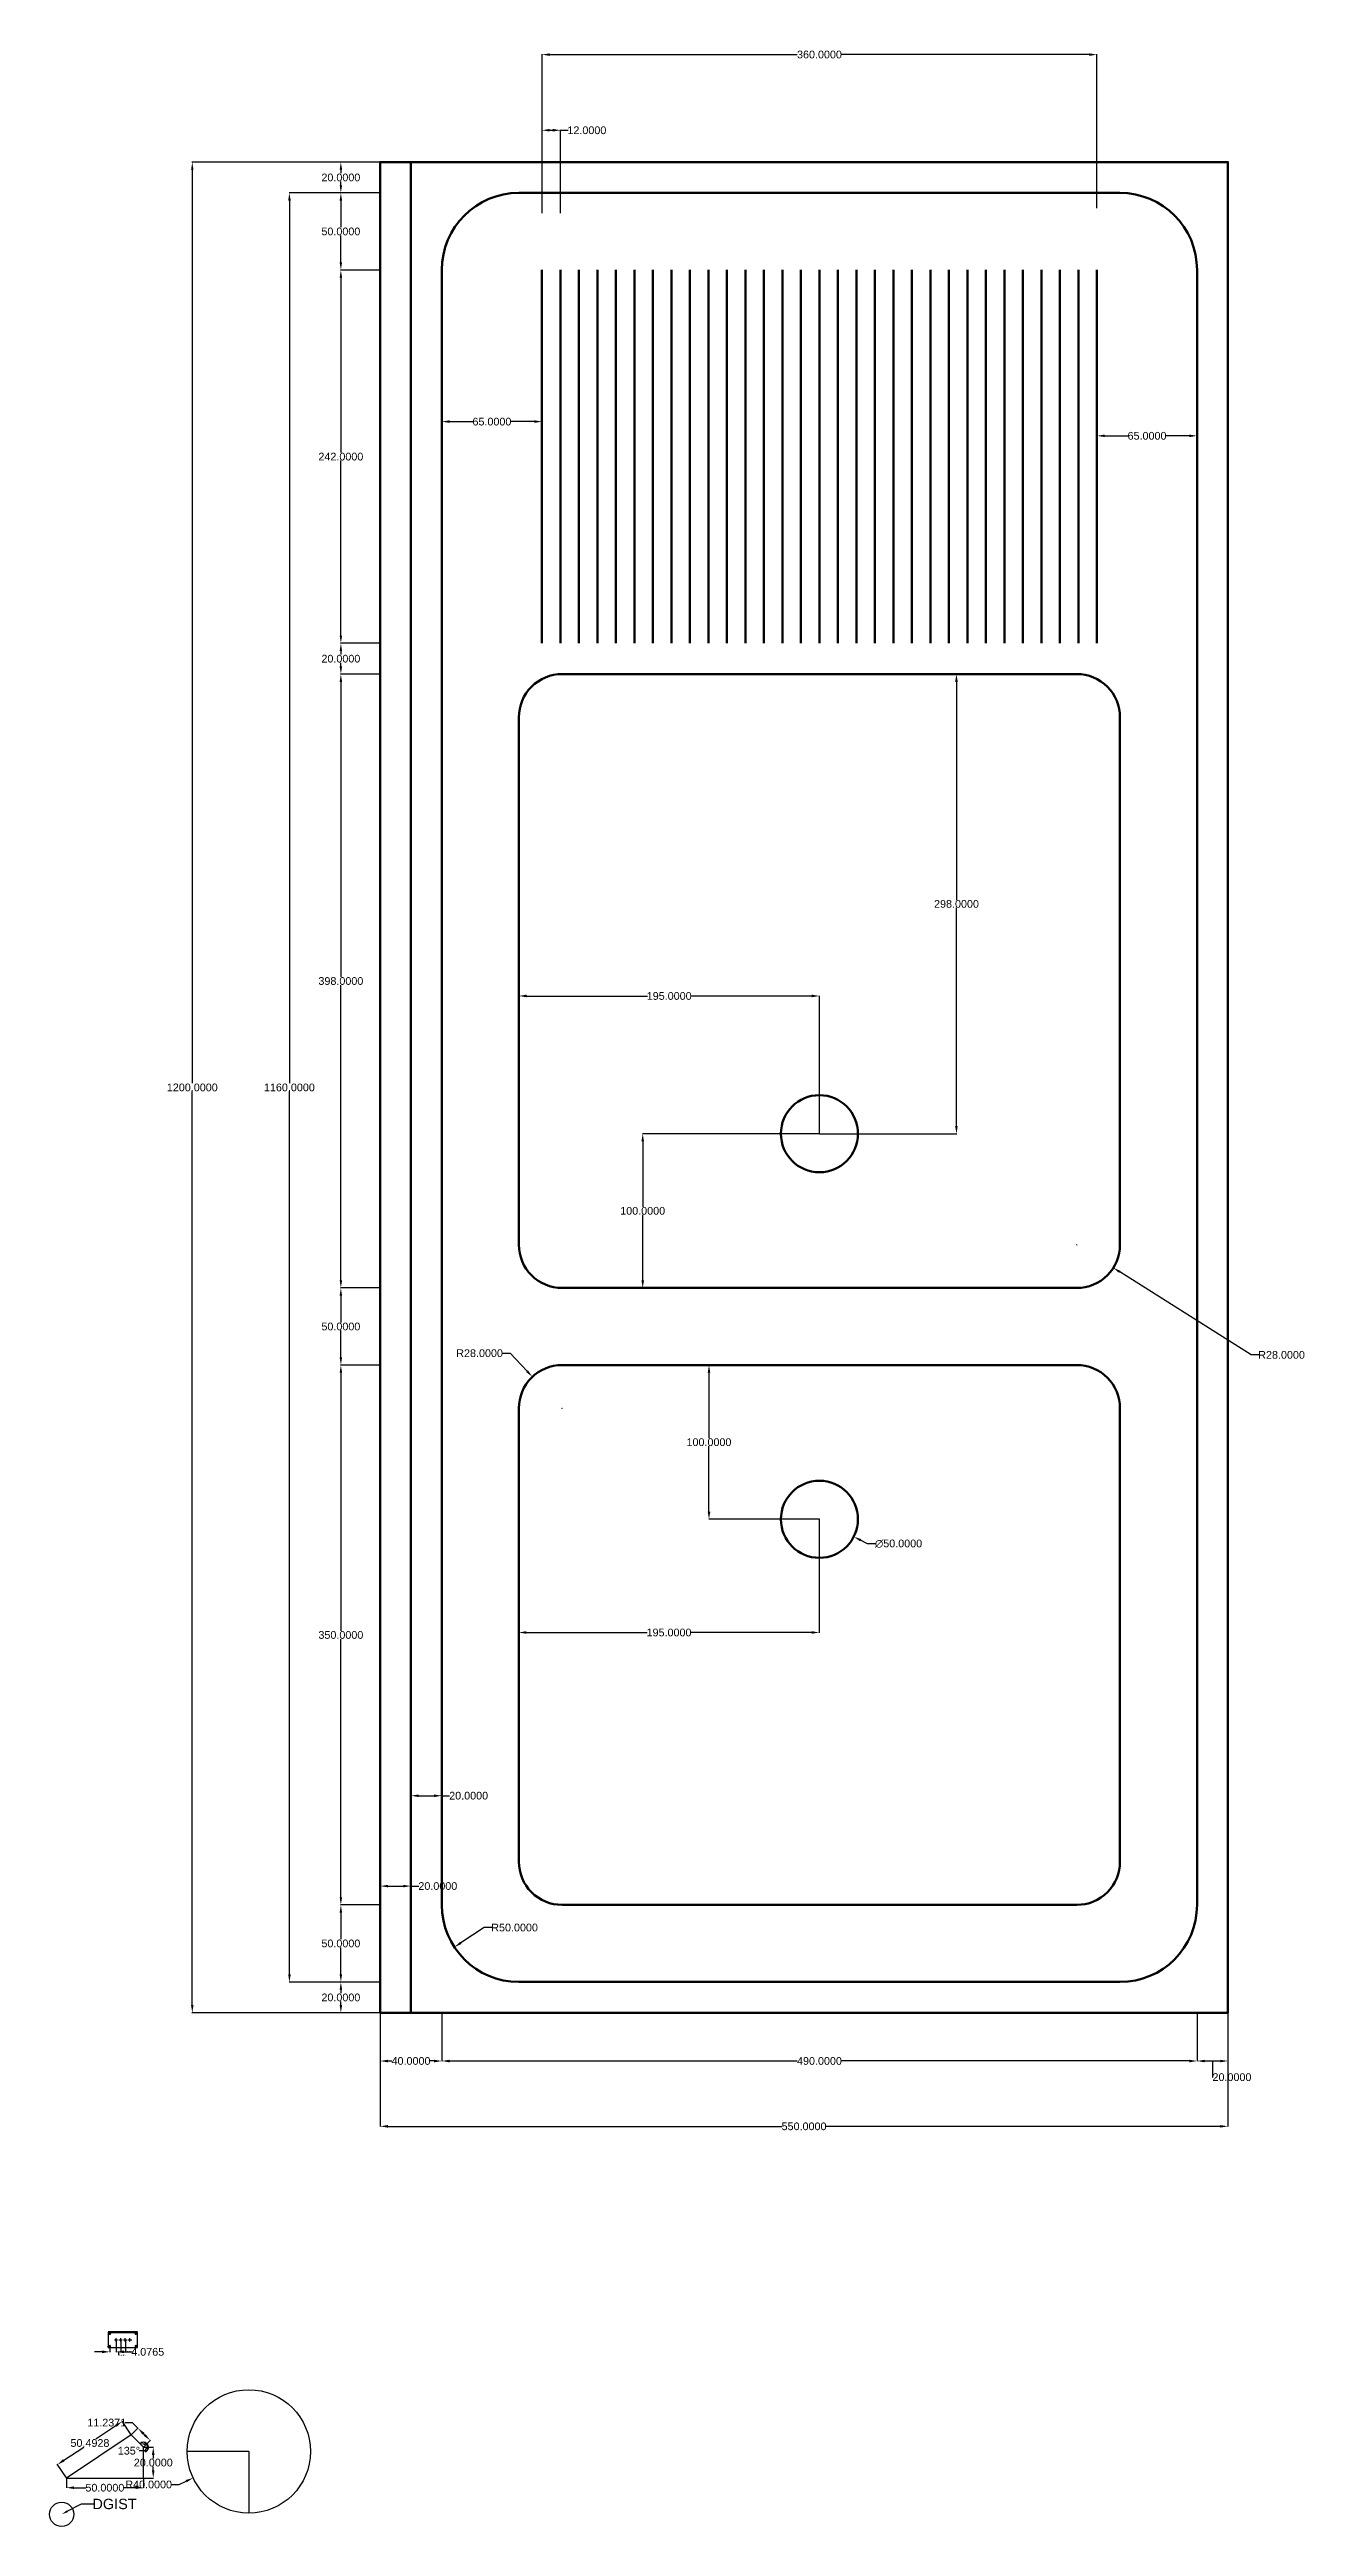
# Model space of a CAD drawing. Header units: inches. Extents: x 3 to 817, y 10 to 1616.
import ezdxf
from ezdxf import colors
from ezdxf.entities.mleader import LeaderData, LeaderLine
from ezdxf.math import Vec2, Vec3

# ---------------------------------------------------------------- set-up
doc = ezdxf.new("R2010")
doc.units = ezdxf.units.IN
doc.header["$MEASUREMENT"] = 0
doc.linetypes.add('CENTER2', pattern=[1.125, 0.75, -0.125, 0.125, -0.125])
doc.styles.get("Standard").update_dxf_attribs({"font": 'arial.ttf'})
doc.dimstyles.get("Standard").update_dxf_attribs({"dimtxt": 5, "dimasz": 5, "dimexe": 0.18, "dimexo": 0.0625, "dimgap": 0.09, "dimtad": 0, "dimtih": 1, "dimtoh": 1, "dimdec": 4, "dimzin": 0, "dimdsep": 46, "dimtxsty": 'Standard', "dimcen": 0.09, "dimadec": 0, "dimazin": 0, "dimtfac": 1, "dimtdec": 4, "dimtofl": 0, "dimtmove": 0, "dimatfit": 3, "dimfxl": 1, "dimtolj": 1, "dimtzin": 0, "dimarcsym": 0})
doc.dimstyles.new('주석', dxfattribs={"dimscale": 0, "dimtxt": 1, "dimasz": 1, "dimexe": 0.18, "dimexo": 0.0625, "dimgap": 0.09, "dimtad": 0, "dimtih": 1, "dimtoh": 1, "dimdec": 4, "dimzin": 0, "dimdsep": 46, "dimtxsty": 'Standard', "dimcen": 0.09, "dimadec": 0, "dimazin": 0, "dimtfac": 1, "dimtdec": 4, "dimtofl": 0, "dimtmove": 0, "dimatfit": 3, "dimfxl": 1, "dimtolj": 1, "dimtzin": 0, "dimarcsym": 0})

msp = doc.modelspace()

# ---------------------------------------------------------------- texts
msp.add_text('DGIST', height=6.720912).set_placement((30.72562, 21.03734))

# ---------------------------------------------------------------- blocks, each defined once
blk = doc.blocks.new('*D6')
at = {"color": 0, "lineweight": -2, "transparency": 16777216}
for p, q in [((13.8, 41.2), (13.8, 34.8)), ((18.8, 34.9), (26.4, 34.9)), ((58.8, 34.9), (51.2, 34.9)), ((63.8, 41.2), (63.8, 34.8))]:
    blk.add_line(p, q, dxfattribs=at)
at = {"color": 0, "lineweight": 211, "transparency": 16777216}
for points in [[(18.8, 35.8), (18.8, 34.1), (13.8, 34.9)], [(58.8, 35.8), (58.8, 34.1), (63.8, 34.9)]]:
    blk.add_solid(points, dxfattribs=at)
at = {"layer": 'Defpoints', "color": 0, "lineweight": 211, "transparency": 16777216}
for p in [(13.8, 41.2), (63.8, 41.2), (63.8, 34.9)]:
    blk.add_point(p, dxfattribs=at)
at = {"color": 0, "transparency": 16777216, "insert": (38.8, 34.9), "char_height": 5, "attachment_point": 5}
blk.add_mtext('\\A1;50.0000', dxfattribs=at)
blk = doc.blocks.new('*D3')
at = {"color": 0, "lineweight": -2, "transparency": 16777216}
for p, q in [((63.9, 61.2), (70.4, 61.2)), ((70.2, 56.2), (70.2, 53.9)), ((70.2, 46.2), (70.2, 48.6)), ((63.9, 41.2), (70.4, 41.2))]:
    blk.add_line(p, q, dxfattribs=at)
at = {"color": 0, "lineweight": 211, "transparency": 16777216}
for points in [[(69.3, 56.2), (71, 56.2), (70.2, 61.2)], [(69.3, 46.2), (71, 46.2), (70.2, 41.2)]]:
    blk.add_solid(points, dxfattribs=at)
at = {"layer": 'Defpoints', "color": 0, "lineweight": 211, "transparency": 16777216}
for p in [(63.8, 61.2), (70.2, 61.2), (63.8, 41.2)]:
    blk.add_point(p, dxfattribs=at)
at = {"color": 0, "transparency": 16777216, "insert": (70.2, 51.2), "char_height": 5, "attachment_point": 5}
blk.add_mtext('\\A1;20.0000', dxfattribs=at)
blk = doc.blocks.new('*D4')
at = {"color": 0, "lineweight": -2, "transparency": 16777216}
for p, q in [((56.7, 77.1), (51.7, 77.1)), ((55.9, 69.2), (60.4, 73.7)), ((60.2, 73.5), (56.7, 77.1)), ((64.7, 69.1), (63.8, 70)), ((63.9, 61.3), (68.3, 65.7))]:
    blk.add_line(p, q, dxfattribs=at)
at = {"color": 0, "lineweight": 211, "transparency": 16777216}
for points in [[(64.4, 70.6), (63.2, 69.4), (60.2, 73.5)], [(65.2, 69.7), (64.1, 68.5), (68.2, 65.6)]]:
    blk.add_solid(points, dxfattribs=at)
at = {"layer": 'Defpoints', "color": 0, "lineweight": 211, "transparency": 16777216}
for p in [(55.9, 69.2), (60.2, 73.5), (63.8, 61.2)]:
    blk.add_point(p, dxfattribs=at)
at = {"color": 0, "transparency": 16777216, "insert": (40, 77.1), "char_height": 5, "attachment_point": 5}
blk.add_mtext('\\A1;11.2371', dxfattribs=at)
blk = doc.blocks.new('*D5')
at = {"color": 0, "lineweight": -2, "transparency": 16777216}
for p, q in [((45.9, 75.1), (33, 66.5)), ((55.8, 69.2), (50, 78)), ((13.8, 41.3), (7.9, 50.1)), ((12.2, 52.7), (25.1, 61.3))]:
    blk.add_line(p, q, dxfattribs=at)
at = {"color": 0, "lineweight": 211, "transparency": 16777216}
for points in [[(45.5, 75.8), (46.4, 74.4), (50.1, 77.9)], [(11.7, 53.4), (12.7, 52), (8, 49.9)]]:
    blk.add_solid(points, dxfattribs=at)
at = {"layer": 'Defpoints', "color": 0, "lineweight": 211, "transparency": 16777216}
for p in [(55.9, 69.2), (8, 49.9), (13.8, 41.2)]:
    blk.add_point(p, dxfattribs=at)
at = {"color": 0, "transparency": 16777216, "insert": (29.1, 63.9), "char_height": 5, "attachment_point": 5}
blk.add_mtext('\\A1;50.4928', dxfattribs=at)
blk = doc.blocks.new('*D7')
at = {"color": 0, "lineweight": -2, "transparency": 16777216}
blk.add_line((66.1, 58.9), (61.1, 58.9), dxfattribs=at)
for start, end in [(315, 135), (12.4102, 114.8204), (290.1796, 32.5898)]:
    blk.add_arc((63.8, 61.2), 3.21, start, end, dxfattribs=at)
at = {"color": 0, "lineweight": 211, "transparency": 16777216}
for points in [[(66.4, 62.1), (66.6, 63.8), (61.5, 63.5)], [(67.6, 61.4), (66.3, 62.4), (63.8, 58)]]:
    blk.add_solid(points, dxfattribs=at)
at = {"layer": 'Defpoints', "color": 0, "lineweight": 211, "transparency": 16777216}
for p in [(55.9, 69.2), (61.5, 58.9), (63.8, 61.2), (63.8, 61.2), (63.8, 41.2)]:
    blk.add_point(p, dxfattribs=at)
at = {"color": 0, "transparency": 16777216, "insert": (54.4, 58.9), "char_height": 5, "attachment_point": 5}
blk.add_mtext('\\A1;135°', dxfattribs=at)
blk = doc.blocks.new('*D8')
at = {"color": 0, "lineweight": -2, "transparency": 16777216}
for p, q in [((132.1, 58.5), (132.3, 58.5)), ((132.2, 58.4), (132.2, 58.5)), ((82, 37), (87, 37)), ((87, 37), (91.6, 39.1))]:
    blk.add_line(p, q, dxfattribs=at)
at = {"color": 0, "lineweight": 211, "transparency": 16777216}
blk.add_solid([(91.2, 39.9), (91.9, 38.4), (96.1, 41.3)], dxfattribs=at)
at = {"layer": 'Defpoints', "color": 0, "lineweight": 211, "transparency": 16777216}
for p in [(132.2, 58.5), (96.1, 41.3)]:
    blk.add_point(p, dxfattribs=at)
at = {"color": 0, "transparency": 16777216, "insert": (67.2, 37), "char_height": 5, "attachment_point": 5}
blk.add_mtext('\\A1;R40.0000', dxfattribs=at)
blk = doc.blocks.new('*D11')
at = {"color": 0, "lineweight": -2, "transparency": 16777216}
for p, q in [((46.1, 130.8), (46.1, 122.9)), ((37, 123), (32, 123)), ((42, 126.7), (42, 122.9)), ((51.1, 123), (56.1, 123))]:
    blk.add_line(p, q, dxfattribs=at)
at = {"color": 0, "lineweight": 211, "transparency": 16777216}
for points in [[(37, 123.9), (37, 122.2), (42, 123)], [(51.1, 123.9), (51.1, 122.2), (46.1, 123)]]:
    blk.add_solid(points, dxfattribs=at)
at = {"layer": 'Defpoints', "color": 0, "lineweight": 211, "transparency": 16777216}
for p in [(46.1, 130.8), (42, 126.8), (46.1, 123)]:
    blk.add_point(p, dxfattribs=at)
at = {"color": 0, "transparency": 16777216, "insert": (66.6, 123), "char_height": 5, "attachment_point": 5}
blk.add_mtext('\\A1;4.0765', dxfattribs=at)
blk = doc.blocks.new('*D15')
at = {"color": 0, "lineweight": -2, "transparency": 16777216}
for p, q in [((46.1, 130.8), (46.1, 122.9)), ((49.1, 130.7), (49.1, 122.9)), ((47.1, 123), (48.1, 123)), ((47.6, 123), (47.6, 120.8)), ((47.6, 120.8), (47.7, 120.8))]:
    blk.add_line(p, q, dxfattribs=at)
at = {"color": 0, "transparency": 16777216}
for points in [[(47.1, 123.2), (47.1, 122.9), (46.1, 123)], [(48.1, 123.2), (48.1, 122.9), (49.1, 123)]]:
    blk.add_solid(points, dxfattribs=at)
at = {"layer": 'Defpoints', "color": 0, "transparency": 16777216}
for p in [(46.1, 130.8), (49.1, 130.8), (49.1, 123)]:
    blk.add_point(p, dxfattribs=at)
at = {"color": 0, "transparency": 16777216, "insert": (49.9, 120.8), "char_height": 1, "attachment_point": 5}
blk.add_mtext('\\A1;3.0000', dxfattribs=at)
blk = doc.blocks.new('*D16')
at = {"color": 0, "lineweight": -2, "transparency": 16777216}
for p, q in [((49.1, 130.7), (49.1, 122.9)), ((52.1, 130.8), (52.1, 122.9)), ((50.1, 123), (51.1, 123)), ((52.1, 123), (53.1, 123))]:
    blk.add_line(p, q, dxfattribs=at)
at = {"color": 0, "transparency": 16777216}
for points in [[(50.1, 123.2), (50.1, 122.9), (49.1, 123)], [(51.1, 123.2), (51.1, 122.9), (52.1, 123)]]:
    blk.add_solid(points, dxfattribs=at)
at = {"layer": 'Defpoints', "color": 0, "transparency": 16777216}
for p in [(49.1, 130.8), (52.1, 130.8), (52.1, 123)]:
    blk.add_point(p, dxfattribs=at)
at = {"color": 0, "transparency": 16777216, "insert": (55.2, 123), "char_height": 1, "attachment_point": 5}
blk.add_mtext('\\A1;3.0000', dxfattribs=at)
blk = doc.blocks.new('*U18')
at = {"color": 0, "linetype": 'CENTER2', "transparency": 16777216}
for p, q in [((-0.62, 0), (-0.1, 0)), ((0, 0.1), (0, 0.62)), ((0.1, 0), (0.62, 0)), ((0, -0.62), (0, -0.1))]:
    blk.add_line(p, q, dxfattribs=at)
at = {"color": 0, "linetype": 'Continuous', "transparency": 16777216}
for p, q in [((-0.05, 0), (0.05, 0)), ((0, -0.05), (0, 0.05))]:
    blk.add_line(p, q, dxfattribs=at)
blk = doc.blocks.new('*U19')
at = {"color": 0, "linetype": 'CENTER2', "transparency": 16777216}
for p, q in [((-1.12, 0), (-0.2, 0)), ((0, 0.2), (0, 1.12)), ((0.2, 0), (1.12, 0)), ((0, -1.12), (0, -0.2))]:
    blk.add_line(p, q, dxfattribs=at)
at = {"color": 0, "linetype": 'Continuous', "transparency": 16777216}
for p, q in [((-0.1, 0), (0.1, 0)), ((0, -0.1), (0, 0.1))]:
    blk.add_line(p, q, dxfattribs=at)
blk = doc.blocks.new('*U20')
at = {"color": 0, "linetype": 'CENTER2', "transparency": 16777216}
for p, q in [((-1.12, 0), (-0.2, 0)), ((0, 0.2), (0, 1.12)), ((0.2, 0), (1.12, 0)), ((0, -1.12), (0, -0.2))]:
    blk.add_line(p, q, dxfattribs=at)
at = {"color": 0, "linetype": 'Continuous', "transparency": 16777216}
for p, q in [((-0.1, 0), (0.1, 0)), ((0, -0.1), (0, 0.1))]:
    blk.add_line(p, q, dxfattribs=at)
blk = doc.blocks.new('*U21')
at = {"color": 0, "linetype": 'CENTER2', "transparency": 16777216}
for p, q in [((-1.12, 0), (-0.2, 0)), ((0, 0.2), (0, 1.12)), ((0.2, 0), (1.12, 0)), ((0, -1.12), (0, -0.2))]:
    blk.add_line(p, q, dxfattribs=at)
at = {"color": 0, "linetype": 'Continuous', "transparency": 16777216}
for p, q in [((-0.1, 0), (0.1, 0)), ((0, -0.1), (0, 0.1))]:
    blk.add_line(p, q, dxfattribs=at)
blk = doc.blocks.new('*U22')
at = {"color": 0, "linetype": 'CENTER2', "transparency": 16777216}
for p, q in [((-1.12, 0), (-0.2, 0)), ((0, 0.2), (0, 1.12)), ((0.2, 0), (1.12, 0)), ((0, -1.12), (0, -0.2))]:
    blk.add_line(p, q, dxfattribs=at)
at = {"color": 0, "linetype": 'Continuous', "transparency": 16777216}
for p, q in [((-0.1, 0), (0.1, 0)), ((0, -0.1), (0, 0.1))]:
    blk.add_line(p, q, dxfattribs=at)
blk = doc.blocks.new('*U23')
at = {"color": 0, "linetype": 'CENTER2', "transparency": 16777216}
for p, q in [((-0.62, 0), (-0.1, 0)), ((0, 0.1), (0, 0.62)), ((0.1, 0), (0.62, 0)), ((0, -0.62), (0, -0.1))]:
    blk.add_line(p, q, dxfattribs=at)
at = {"color": 0, "linetype": 'Continuous', "transparency": 16777216}
for p, q in [((-0.05, 0), (0.05, 0)), ((0, -0.05), (0, 0.05))]:
    blk.add_line(p, q, dxfattribs=at)
blk = doc.blocks.new('*U24')
at = {"color": 0, "linetype": 'CENTER2', "transparency": 16777216}
for p, q in [((-0.62, 0), (-0.1, 0)), ((0, 0.1), (0, 0.62)), ((0.1, 0), (0.62, 0)), ((0, -0.62), (0, -0.1))]:
    blk.add_line(p, q, dxfattribs=at)
at = {"color": 0, "linetype": 'Continuous', "transparency": 16777216}
for p, q in [((-0.05, 0), (0.05, 0)), ((0, -0.05), (0, 0.05))]:
    blk.add_line(p, q, dxfattribs=at)
blk = doc.blocks.new('*U25')
at = {"color": 0, "linetype": 'CENTER2', "transparency": 16777216}
for p, q in [((-0.62, 0), (-0.1, 0)), ((0, 0.1), (0, 0.62)), ((0.1, 0), (0.62, 0)), ((0, -0.62), (0, -0.1))]:
    blk.add_line(p, q, dxfattribs=at)
at = {"color": 0, "linetype": 'Continuous', "transparency": 16777216}
for p, q in [((-0.05, 0), (0.05, 0)), ((0, -0.05), (0, 0.05))]:
    blk.add_line(p, q, dxfattribs=at)
blk = doc.blocks.new('*U27')
at = {"lineweight": 211}
blk.add_line((0, 121), (0, -121), dxfattribs=at)
blk = doc.blocks.new('*U28')
at = {"color": 0, "linetype": 'ByBlock', "lineweight": -2, "transparency": 16777216}
for p in [(0, 0), (12, 0), (24, 0), (36, 0), (48, 0), (60, 0), (72, 0), (84, 0), (96, 0), (108, 0), (120, 0), (132, 0), (144, 0), (156, 0), (168, 0), (180, 0), (192, 0), (204, 0), (216, 0), (228, 0), (240, 0), (252, 0), (264, 0), (276, 0), (288, 0), (300, 0), (312, 0), (324, 0), (336, 0), (348, 0), (360, 0)]:
    blk.add_blockref('*U27', p, dxfattribs=at)
blk = doc.blocks.new('*D29')
at = {"color": 0, "lineweight": -2, "transparency": 16777216}
for p, q in [((502.3, 912.8), (387.6, 912.8)), ((387.7, 907.8), (387.7, 865.5)), ((387.7, 817.8), (387.7, 860.2)), ((502.3, 812.8), (387.6, 812.8))]:
    blk.add_line(p, q, dxfattribs=at)
at = {"color": 0, "lineweight": 211, "transparency": 16777216}
for points in [[(386.9, 907.8), (388.6, 907.8), (387.7, 912.8)], [(386.9, 817.8), (388.6, 817.8), (387.7, 812.8)]]:
    blk.add_solid(points, dxfattribs=at)
at = {"layer": 'Defpoints', "color": 0, "lineweight": 211, "transparency": 16777216}
for p in [(502.4, 912.8), (387.7, 812.8), (502.4, 812.8)]:
    blk.add_point(p, dxfattribs=at)
at = {"color": 0, "lineweight": 211, "transparency": 16777216, "insert": (387.7, 862.8), "char_height": 5, "attachment_point": 5}
blk.add_mtext('\\A1;100.0000', dxfattribs=at)
blk = doc.blocks.new('*D30')
at = {"color": 0, "lineweight": -2, "transparency": 16777216}
for p, q in [((307.4, 912.9), (307.4, 1002.3)), ((312.4, 1002.1), (390.8, 1002.1)), ((497.4, 1002.1), (419, 1002.1)), ((502.4, 912.9), (502.4, 1002.3))]:
    blk.add_line(p, q, dxfattribs=at)
at = {"color": 0, "lineweight": 211, "transparency": 16777216}
for points in [[(312.4, 1003), (312.4, 1001.3), (307.4, 1002.1)], [(497.4, 1003), (497.4, 1001.3), (502.4, 1002.1)]]:
    blk.add_solid(points, dxfattribs=at)
at = {"layer": 'Defpoints', "color": 0, "lineweight": 211, "transparency": 16777216}
for p in [(307.4, 1002.1), (307.4, 912.8), (502.4, 912.8)]:
    blk.add_point(p, dxfattribs=at)
at = {"color": 0, "lineweight": 211, "transparency": 16777216, "insert": (404.9, 1002.1), "char_height": 5, "attachment_point": 5}
blk.add_mtext('\\A1;195.0000', dxfattribs=at)
blk = doc.blocks.new('*D31')
at = {"color": 0, "lineweight": -2, "transparency": 16777216}
for p, q in [((502.4, 1210.8), (591.5, 1210.8)), ((591.3, 1205.8), (591.3, 1064.5)), ((591.3, 917.8), (591.3, 1059.2)), ((502.4, 912.8), (591.5, 912.8))]:
    blk.add_line(p, q, dxfattribs=at)
at = {"color": 0, "lineweight": 211, "transparency": 16777216}
for points in [[(590.4, 1205.8), (592.1, 1205.8), (591.3, 1210.8)], [(590.4, 917.8), (592.1, 917.8), (591.3, 912.8)]]:
    blk.add_solid(points, dxfattribs=at)
at = {"layer": 'Defpoints', "color": 0, "lineweight": 211, "transparency": 16777216}
for p in [(502.4, 1210.8), (591.3, 1210.8), (502.4, 912.8)]:
    blk.add_point(p, dxfattribs=at)
at = {"color": 0, "lineweight": 211, "transparency": 16777216, "insert": (591.3, 1061.8), "char_height": 5, "attachment_point": 5}
blk.add_mtext('\\A1;298.0000', dxfattribs=at)
blk = doc.blocks.new('*D32')
at = {"color": 0, "lineweight": -2, "transparency": 16777216}
for p, q in [((296.7, 770.5), (301.7, 770.5)), ((301.7, 770.5), (312.7, 758.8)), ((335.3, 734.8), (335.5, 734.8)), ((335.4, 734.7), (335.4, 734.9))]:
    blk.add_line(p, q, dxfattribs=at)
at = {"color": 0, "lineweight": 211, "transparency": 16777216}
blk.add_solid([(313.3, 759.4), (312.1, 758.3), (316.1, 755.2)], dxfattribs=at)
at = {"layer": 'Defpoints', "color": 0, "lineweight": 211, "transparency": 16777216}
for p in [(316.1, 755.2), (335.4, 734.8)]:
    blk.add_point(p, dxfattribs=at)
at = {"color": 0, "lineweight": 211, "transparency": 16777216, "insert": (281.9, 770.5), "char_height": 5, "attachment_point": 5}
blk.add_mtext('\\A1;R28.0000', dxfattribs=at)
blk = doc.blocks.new('*D33')
at = {"color": 0, "lineweight": -2, "transparency": 16777216}
for p, q in [((284.8, 398.1), (269.7, 388.2)), ((289.8, 398.1), (284.8, 398.1))]:
    blk.add_line(p, q, dxfattribs=at)
at = {"color": 0, "lineweight": 211, "transparency": 16777216}
blk.add_solid([(269.3, 388.9), (270.2, 387.5), (265.5, 385.4)], dxfattribs=at)
at = {"layer": 'Defpoints', "color": 0, "lineweight": 211, "transparency": 16777216}
for p in [(307.4, 412.8), (265.5, 385.4)]:
    blk.add_point(p, dxfattribs=at)
at = {"color": 0, "lineweight": 211, "transparency": 16777216, "insert": (304.6, 398.1), "char_height": 5, "attachment_point": 5}
blk.add_mtext('\\A1;R50.0000', dxfattribs=at)
blk = doc.blocks.new('*D34')
at = {"color": 0, "lineweight": -2, "transparency": 16777216}
for p, q in [((669.3, 840.8), (669.5, 840.8)), ((669.4, 840.7), (669.4, 840.9)), ((782.4, 769.4), (697.3, 823.2)), ((787.4, 769.4), (782.4, 769.4))]:
    blk.add_line(p, q, dxfattribs=at)
at = {"color": 0, "lineweight": 211, "transparency": 16777216}
blk.add_solid([(697.7, 823.9), (696.8, 822.5), (693, 825.9)], dxfattribs=at)
at = {"layer": 'Defpoints', "color": 0, "lineweight": 211, "transparency": 16777216}
for p in [(669.4, 840.8), (693, 825.9)]:
    blk.add_point(p, dxfattribs=at)
at = {"color": 0, "lineweight": 211, "transparency": 16777216, "insert": (802.2, 769.4), "char_height": 5, "attachment_point": 5}
blk.add_mtext('\\A1;R28.0000', dxfattribs=at)
blk = doc.blocks.new('*D35')
at = {"color": 0, "lineweight": -2, "transparency": 16777216}
for p, q in [((502.3, 662.8), (502.5, 662.8)), ((502.4, 662.7), (502.4, 662.9)), ((533.6, 647), (529.1, 649.3)), ((538.6, 647), (533.6, 647))]:
    blk.add_line(p, q, dxfattribs=at)
at = {"color": 0, "lineweight": 211, "transparency": 16777216}
blk.add_solid([(529.5, 650), (528.8, 648.5), (524.7, 651.5)], dxfattribs=at)
at = {"layer": 'Defpoints', "color": 0, "lineweight": 211, "transparency": 16777216}
for p in [(480.1, 674.1), (524.7, 651.5)]:
    blk.add_point(p, dxfattribs=at)
at = {"color": 0, "lineweight": 211, "transparency": 16777216, "insert": (553.7, 647), "char_height": 5, "attachment_point": 5}
blk.add_mtext('\\A1;∅50.0000', dxfattribs=at)
blk = doc.blocks.new('*D36')
at = {"color": 0, "lineweight": -2, "transparency": 16777216}
for p, q in [((307.3, 662.8), (307.3, 589.2)), ((502.3, 662.8), (502.3, 589.2)), ((312.3, 589.4), (390.7, 589.4)), ((497.3, 589.4), (418.9, 589.4))]:
    blk.add_line(p, q, dxfattribs=at)
at = {"color": 0, "lineweight": 211, "transparency": 16777216}
for points in [[(312.3, 590.3), (312.3, 588.6), (307.3, 589.4)], [(497.3, 590.3), (497.3, 588.6), (502.3, 589.4)]]:
    blk.add_solid(points, dxfattribs=at)
at = {"layer": 'Defpoints', "color": 0, "lineweight": 211, "transparency": 16777216}
for p in [(307.3, 662.8), (502.3, 662.8), (307.3, 589.4)]:
    blk.add_point(p, dxfattribs=at)
at = {"color": 0, "lineweight": 211, "transparency": 16777216, "insert": (404.8, 589.4), "char_height": 5, "attachment_point": 5}
blk.add_mtext('\\A1;195.0000', dxfattribs=at)
blk = doc.blocks.new('*D37')
at = {"color": 0, "lineweight": -2, "transparency": 16777216}
for p, q in [((502.4, 762.8), (430.6, 762.8)), ((430.7, 757.8), (430.7, 715.5)), ((430.7, 667.8), (430.7, 710.2)), ((502.4, 662.8), (430.6, 662.8))]:
    blk.add_line(p, q, dxfattribs=at)
at = {"color": 0, "lineweight": 211, "transparency": 16777216}
for points in [[(429.9, 757.8), (431.6, 757.8), (430.7, 762.8)], [(429.9, 667.8), (431.6, 667.8), (430.7, 662.8)]]:
    blk.add_solid(points, dxfattribs=at)
at = {"layer": 'Defpoints', "color": 0, "lineweight": 211, "transparency": 16777216}
for p in [(430.7, 762.8), (502.5, 762.8), (502.5, 662.8)]:
    blk.add_point(p, dxfattribs=at)
at = {"color": 0, "lineweight": 211, "transparency": 16777216, "insert": (430.7, 712.8), "char_height": 5, "attachment_point": 5}
blk.add_mtext('\\A1;100.0000', dxfattribs=at)
blk = doc.blocks.new('*D38')
at = {"color": 0, "lineweight": -2, "transparency": 16777216}
for p, q in [((217.4, 342.8), (217.4, 311.4)), ((257.4, 342.8), (257.4, 311.4)), ((222.4, 311.6), (224.9, 311.6)), ((252.4, 311.6), (249.9, 311.6))]:
    blk.add_line(p, q, dxfattribs=at)
at = {"color": 0, "lineweight": 211, "transparency": 16777216}
for points in [[(222.4, 312.4), (222.4, 310.7), (217.4, 311.6)], [(252.4, 312.4), (252.4, 310.7), (257.4, 311.6)]]:
    blk.add_solid(points, dxfattribs=at)
at = {"layer": 'Defpoints', "color": 0, "lineweight": 211, "transparency": 16777216}
for p in [(217.4, 342.8), (257.4, 342.8), (257.4, 311.6)]:
    blk.add_point(p, dxfattribs=at)
at = {"color": 0, "lineweight": 211, "transparency": 16777216, "insert": (237.4, 311.6), "char_height": 5, "attachment_point": 5}
blk.add_mtext('\\A1;40.0000', dxfattribs=at)
blk = doc.blocks.new('*D39')
at = {"color": 0, "lineweight": -2, "transparency": 16777216}
for p, q in [((257.4, 342.8), (257.4, 311.4)), ((747.4, 342.8), (747.4, 311.4)), ((262.4, 311.6), (487.9, 311.6)), ((742.4, 311.6), (516.8, 311.6))]:
    blk.add_line(p, q, dxfattribs=at)
at = {"color": 0, "lineweight": 211, "transparency": 16777216}
for points in [[(262.4, 312.4), (262.4, 310.7), (257.4, 311.6)], [(742.4, 312.4), (742.4, 310.7), (747.4, 311.6)]]:
    blk.add_solid(points, dxfattribs=at)
at = {"layer": 'Defpoints', "color": 0, "lineweight": 211, "transparency": 16777216}
for p in [(257.4, 342.8), (747.4, 342.8), (747.4, 311.6)]:
    blk.add_point(p, dxfattribs=at)
at = {"color": 0, "lineweight": 211, "transparency": 16777216, "insert": (502.4, 311.6), "char_height": 5, "attachment_point": 5}
blk.add_mtext('\\A1;490.0000', dxfattribs=at)
blk = doc.blocks.new('*D40')
at = {"color": 0, "lineweight": -2, "transparency": 16777216}
for p, q in [((747.4, 342.8), (747.4, 311.4)), ((767.4, 342.8), (767.4, 311.4)), ((752.4, 311.6), (762.4, 311.6)), ((757.4, 311.6), (757.4, 301.1)), ((757.4, 301.1), (757.5, 301.1))]:
    blk.add_line(p, q, dxfattribs=at)
at = {"color": 0, "lineweight": 211, "transparency": 16777216}
for points in [[(752.4, 312.4), (752.4, 310.7), (747.4, 311.6)], [(762.4, 312.4), (762.4, 310.7), (767.4, 311.6)]]:
    blk.add_solid(points, dxfattribs=at)
at = {"layer": 'Defpoints', "color": 0, "lineweight": 211, "transparency": 16777216}
for p in [(747.4, 342.8), (767.4, 342.8), (767.4, 311.6)]:
    blk.add_point(p, dxfattribs=at)
at = {"color": 0, "lineweight": 211, "transparency": 16777216, "insert": (770, 301.1), "char_height": 5, "attachment_point": 5}
blk.add_mtext('\\A1;20.0000', dxfattribs=at)
blk = doc.blocks.new('*D41')
at = {"color": 0, "lineweight": -2, "transparency": 16777216}
for p, q in [((217.4, 342.8), (217.4, 269.1)), ((767.4, 342.8), (767.4, 269.1)), ((222.4, 269.2), (478, 269.2)), ((762.4, 269.2), (506.7, 269.2))]:
    blk.add_line(p, q, dxfattribs=at)
at = {"color": 0, "lineweight": 211, "transparency": 16777216}
for points in [[(222.4, 270.1), (222.4, 268.4), (217.4, 269.2)], [(762.4, 270.1), (762.4, 268.4), (767.4, 269.2)]]:
    blk.add_solid(points, dxfattribs=at)
at = {"layer": 'Defpoints', "color": 0, "lineweight": 211, "transparency": 16777216}
for p in [(217.4, 342.8), (767.4, 342.8), (767.4, 269.2)]:
    blk.add_point(p, dxfattribs=at)
at = {"color": 0, "lineweight": 211, "transparency": 16777216, "insert": (492.4, 269.2), "char_height": 5, "attachment_point": 5}
blk.add_mtext('\\A1;550.0000', dxfattribs=at)
blk = doc.blocks.new('*D42')
at = {"color": 0, "lineweight": -2, "transparency": 16777216}
for p, q in [((217.4, 425.1), (217.4, 425.2)), ((222.4, 425), (232.4, 425)), ((237.4, 425.1), (237.4, 425.2)), ((237.4, 425), (242.4, 425))]:
    blk.add_line(p, q, dxfattribs=at)
at = {"color": 0, "lineweight": 211, "transparency": 16777216}
for points in [[(222.4, 425.8), (222.4, 424.2), (217.4, 425)], [(232.4, 425.8), (232.4, 424.2), (237.4, 425)]]:
    blk.add_solid(points, dxfattribs=at)
at = {"layer": 'Defpoints', "color": 0, "lineweight": 211, "transparency": 16777216}
for p in [(217.4, 425), (237.4, 425), (237.4, 425)]:
    blk.add_point(p, dxfattribs=at)
at = {"color": 0, "lineweight": 211, "transparency": 16777216, "insert": (254.8, 425), "char_height": 5, "attachment_point": 5}
blk.add_mtext('\\A1;20.0000', dxfattribs=at)
blk = doc.blocks.new('*D43')
at = {"color": 0, "lineweight": -2, "transparency": 16777216}
for p, q in [((237.4, 483.6), (237.4, 483.8)), ((242.4, 483.6), (252.4, 483.6)), ((257.4, 483.6), (257.4, 483.8)), ((257.4, 483.6), (262.4, 483.6))]:
    blk.add_line(p, q, dxfattribs=at)
at = {"color": 0, "lineweight": 211, "transparency": 16777216}
for points in [[(242.4, 484.4), (242.4, 482.7), (237.4, 483.6)], [(252.4, 484.4), (252.4, 482.7), (257.4, 483.6)]]:
    blk.add_solid(points, dxfattribs=at)
at = {"layer": 'Defpoints', "color": 0, "lineweight": 211, "transparency": 16777216}
for p in [(237.4, 483.6), (257.4, 483.6), (257.4, 483.6)]:
    blk.add_point(p, dxfattribs=at)
at = {"color": 0, "lineweight": 211, "transparency": 16777216, "insert": (274.8, 483.6), "char_height": 5, "attachment_point": 5}
blk.add_mtext('\\A1;20.0000', dxfattribs=at)
blk = doc.blocks.new('*D44')
at = {"color": 0, "lineweight": -2, "transparency": 16777216}
for p, q in [((257.4, 1374.6), (257.4, 1374.7)), ((262.4, 1374.5), (277.5, 1374.5)), ((317.4, 1374.5), (302.3, 1374.5)), ((322.4, 1374.6), (322.4, 1374.7))]:
    blk.add_line(p, q, dxfattribs=at)
at = {"color": 0, "lineweight": 211, "transparency": 16777216}
for points in [[(262.4, 1375.4), (262.4, 1373.7), (257.4, 1374.5)], [(317.4, 1375.4), (317.4, 1373.7), (322.4, 1374.5)]]:
    blk.add_solid(points, dxfattribs=at)
at = {"layer": 'Defpoints', "color": 0, "lineweight": 211, "transparency": 16777216}
for p in [(257.4, 1374.5), (322.4, 1374.5), (322.4, 1374.5)]:
    blk.add_point(p, dxfattribs=at)
at = {"color": 0, "lineweight": 211, "transparency": 16777216, "insert": (289.9, 1374.5), "char_height": 5, "attachment_point": 5}
blk.add_mtext('\\A1;65.0000', dxfattribs=at)
blk = doc.blocks.new('*D45')
at = {"color": 0, "lineweight": -2, "transparency": 16777216}
for p, q in [((682.4, 1365.3), (682.4, 1365.5)), ((687.4, 1365.3), (702.5, 1365.3)), ((742.4, 1365.3), (727.3, 1365.3)), ((747.4, 1365.3), (747.4, 1365.5))]:
    blk.add_line(p, q, dxfattribs=at)
at = {"color": 0, "lineweight": 211, "transparency": 16777216}
for points in [[(687.4, 1366.1), (687.4, 1364.5), (682.4, 1365.3)], [(742.4, 1366.1), (742.4, 1364.5), (747.4, 1365.3)]]:
    blk.add_solid(points, dxfattribs=at)
at = {"layer": 'Defpoints', "color": 0, "lineweight": 211, "transparency": 16777216}
for p in [(682.4, 1365.3), (747.4, 1365.3), (747.4, 1365.3)]:
    blk.add_point(p, dxfattribs=at)
at = {"color": 0, "lineweight": 211, "transparency": 16777216, "insert": (714.9, 1365.3), "char_height": 5, "attachment_point": 5}
blk.add_mtext('\\A1;65.0000', dxfattribs=at)
blk = doc.blocks.new('*D46')
at = {"color": 0, "lineweight": -2, "transparency": 16777216}
for p, q in [((322.4, 1509.6), (322.4, 1563.6)), ((327.4, 1563.4), (329.4, 1563.4)), ((334.4, 1509.6), (334.4, 1563.6)), ((334.4, 1563.4), (339.4, 1563.4))]:
    blk.add_line(p, q, dxfattribs=at)
at = {"color": 0, "lineweight": 211, "transparency": 16777216}
for points in [[(327.4, 1564.3), (327.4, 1562.6), (322.4, 1563.4)], [(329.4, 1564.3), (329.4, 1562.6), (334.4, 1563.4)]]:
    blk.add_solid(points, dxfattribs=at)
at = {"layer": 'Defpoints', "color": 0, "lineweight": 211, "transparency": 16777216}
for p in [(334.4, 1563.4), (322.4, 1509.6), (334.4, 1509.6)]:
    blk.add_point(p, dxfattribs=at)
at = {"color": 0, "lineweight": 211, "transparency": 16777216, "insert": (351.5, 1563.4), "char_height": 5, "attachment_point": 5}
blk.add_mtext('\\A1;12.0000', dxfattribs=at)
blk = doc.blocks.new('*D47')
at = {"color": 0, "lineweight": -2, "transparency": 16777216}
for p, q in [((322.4, 1512.9), (322.4, 1612.7)), ((327.4, 1612.5), (488, 1612.5)), ((677.4, 1612.5), (516.7, 1612.5)), ((682.4, 1512.9), (682.4, 1612.7))]:
    blk.add_line(p, q, dxfattribs=at)
at = {"color": 0, "lineweight": 211, "transparency": 16777216}
for points in [[(327.4, 1613.3), (327.4, 1611.6), (322.4, 1612.5)], [(677.4, 1613.3), (677.4, 1611.6), (682.4, 1612.5)]]:
    blk.add_solid(points, dxfattribs=at)
at = {"layer": 'Defpoints', "color": 0, "lineweight": 211, "transparency": 16777216}
for p in [(682.4, 1612.5), (322.4, 1512.8), (682.4, 1512.8)]:
    blk.add_point(p, dxfattribs=at)
at = {"color": 0, "lineweight": 211, "transparency": 16777216, "insert": (502.4, 1612.5), "char_height": 5, "attachment_point": 5}
blk.add_mtext('\\A1;360.0000', dxfattribs=at)
blk = doc.blocks.new('*D50')
at = {"color": 0, "lineweight": -2, "transparency": 16777216}
for p, q in [((217.3, 812.8), (191.7, 812.8)), ((191.9, 807.8), (191.9, 790.5)), ((191.9, 767.8), (191.9, 785.2)), ((217.3, 762.8), (191.7, 762.8))]:
    blk.add_line(p, q, dxfattribs=at)
at = {"color": 0, "lineweight": 211, "transparency": 16777216}
for points in [[(191.1, 807.8), (192.7, 807.8), (191.9, 812.8)], [(191.1, 767.8), (192.7, 767.8), (191.9, 762.8)]]:
    blk.add_solid(points, dxfattribs=at)
at = {"layer": 'Defpoints', "color": 0, "lineweight": 211, "transparency": 16777216}
for p in [(191.9, 812.8), (217.4, 812.8), (217.4, 762.8)]:
    blk.add_point(p, dxfattribs=at)
at = {"color": 0, "lineweight": 211, "transparency": 16777216, "insert": (191.9, 787.8), "char_height": 5, "attachment_point": 5}
blk.add_mtext('\\A1;50.0000', dxfattribs=at)
blk = doc.blocks.new('*D51')
at = {"color": 0, "lineweight": -2, "transparency": 16777216}
for p, q in [((217.3, 1210.8), (191.7, 1210.8)), ((191.9, 1205.8), (191.9, 1014.5)), ((191.9, 817.8), (191.9, 1009.2)), ((217.3, 812.8), (191.7, 812.8))]:
    blk.add_line(p, q, dxfattribs=at)
at = {"color": 0, "lineweight": 211, "transparency": 16777216}
for points in [[(191.1, 1205.8), (192.7, 1205.8), (191.9, 1210.8)], [(191.1, 817.8), (192.7, 817.8), (191.9, 812.8)]]:
    blk.add_solid(points, dxfattribs=at)
at = {"layer": 'Defpoints', "color": 0, "lineweight": 211, "transparency": 16777216}
for p in [(191.9, 1210.8), (217.4, 1210.8), (217.4, 812.8)]:
    blk.add_point(p, dxfattribs=at)
at = {"color": 0, "lineweight": 211, "transparency": 16777216, "insert": (191.9, 1011.8), "char_height": 5, "attachment_point": 5}
blk.add_mtext('\\A1;398.0000', dxfattribs=at)
blk = doc.blocks.new('*D52')
at = {"color": 0, "lineweight": -2, "transparency": 16777216}
for p, q in [((217.3, 1230.8), (191.7, 1230.8)), ((191.9, 1225.8), (191.9, 1223.5)), ((217.3, 1210.8), (191.7, 1210.8)), ((191.9, 1215.8), (191.9, 1218.2))]:
    blk.add_line(p, q, dxfattribs=at)
at = {"color": 0, "lineweight": 211, "transparency": 16777216}
for points in [[(191.1, 1225.8), (192.7, 1225.8), (191.9, 1230.8)], [(191.1, 1215.8), (192.7, 1215.8), (191.9, 1210.8)]]:
    blk.add_solid(points, dxfattribs=at)
at = {"layer": 'Defpoints', "color": 0, "lineweight": 211, "transparency": 16777216}
for p in [(191.9, 1230.8), (217.4, 1230.8), (217.4, 1210.8)]:
    blk.add_point(p, dxfattribs=at)
at = {"color": 0, "lineweight": 211, "transparency": 16777216, "insert": (191.9, 1220.8), "char_height": 5, "attachment_point": 5}
blk.add_mtext('\\A1;20.0000', dxfattribs=at)
blk = doc.blocks.new('*D53')
at = {"color": 0, "lineweight": -2, "transparency": 16777216}
for p, q in [((217.3, 1472.8), (191.7, 1472.8)), ((191.9, 1467.8), (191.9, 1354.5)), ((191.9, 1235.8), (191.9, 1349.2)), ((217.3, 1230.8), (191.7, 1230.8))]:
    blk.add_line(p, q, dxfattribs=at)
at = {"color": 0, "lineweight": 211, "transparency": 16777216}
for points in [[(191.1, 1467.8), (192.7, 1467.8), (191.9, 1472.8)], [(191.1, 1235.8), (192.7, 1235.8), (191.9, 1230.8)]]:
    blk.add_solid(points, dxfattribs=at)
at = {"layer": 'Defpoints', "color": 0, "lineweight": 211, "transparency": 16777216}
for p in [(191.9, 1472.8), (217.4, 1472.8), (217.4, 1230.8)]:
    blk.add_point(p, dxfattribs=at)
at = {"color": 0, "lineweight": 211, "transparency": 16777216, "insert": (191.9, 1351.8), "char_height": 5, "attachment_point": 5}
blk.add_mtext('\\A1;242.0000', dxfattribs=at)
blk = doc.blocks.new('*D54')
at = {"color": 0, "lineweight": -2, "transparency": 16777216}
for p, q in [((217.3, 1522.8), (191.7, 1522.8)), ((191.9, 1517.8), (191.9, 1500.5)), ((191.9, 1477.8), (191.9, 1495.2)), ((217.3, 1472.8), (191.7, 1472.8))]:
    blk.add_line(p, q, dxfattribs=at)
at = {"color": 0, "lineweight": 211, "transparency": 16777216}
for points in [[(191.1, 1517.8), (192.7, 1517.8), (191.9, 1522.8)], [(191.1, 1477.8), (192.7, 1477.8), (191.9, 1472.8)]]:
    blk.add_solid(points, dxfattribs=at)
at = {"layer": 'Defpoints', "color": 0, "lineweight": 211, "transparency": 16777216}
for p in [(191.9, 1522.8), (217.4, 1522.8), (217.4, 1472.8)]:
    blk.add_point(p, dxfattribs=at)
at = {"color": 0, "lineweight": 211, "transparency": 16777216, "insert": (191.9, 1497.8), "char_height": 5, "attachment_point": 5}
blk.add_mtext('\\A1;50.0000', dxfattribs=at)
blk = doc.blocks.new('*D55')
at = {"color": 0, "lineweight": -2, "transparency": 16777216}
for p, q in [((217.3, 1542.8), (191.7, 1542.8)), ((191.9, 1537.8), (191.9, 1535.5)), ((191.9, 1527.8), (191.9, 1530.2)), ((217.3, 1522.8), (191.7, 1522.8))]:
    blk.add_line(p, q, dxfattribs=at)
at = {"color": 0, "lineweight": 211, "transparency": 16777216}
for points in [[(191.1, 1537.8), (192.7, 1537.8), (191.9, 1542.8)], [(191.1, 1527.8), (192.7, 1527.8), (191.9, 1522.8)]]:
    blk.add_solid(points, dxfattribs=at)
at = {"layer": 'Defpoints', "color": 0, "lineweight": 211, "transparency": 16777216}
for p in [(191.9, 1542.8), (217.4, 1542.8), (217.4, 1522.8)]:
    blk.add_point(p, dxfattribs=at)
at = {"color": 0, "lineweight": 211, "transparency": 16777216, "insert": (191.9, 1532.8), "char_height": 5, "attachment_point": 5}
blk.add_mtext('\\A1;20.0000', dxfattribs=at)
blk = doc.blocks.new('*D57')
at = {"color": 0, "lineweight": -2, "transparency": 16777216}
for p, q in [((217.3, 762.8), (191.7, 762.8)), ((191.9, 757.8), (191.9, 590.5)), ((191.9, 417.8), (191.9, 585.2)), ((217.3, 412.8), (191.7, 412.8))]:
    blk.add_line(p, q, dxfattribs=at)
at = {"color": 0, "lineweight": 211, "transparency": 16777216}
for points in [[(191.1, 757.8), (192.7, 757.8), (191.9, 762.8)], [(191.1, 417.8), (192.7, 417.8), (191.9, 412.8)]]:
    blk.add_solid(points, dxfattribs=at)
at = {"layer": 'Defpoints', "color": 0, "lineweight": 211, "transparency": 16777216}
for p in [(217.4, 762.8), (191.9, 412.8), (217.4, 412.8)]:
    blk.add_point(p, dxfattribs=at)
at = {"color": 0, "lineweight": 211, "transparency": 16777216, "insert": (191.9, 587.8), "char_height": 5, "attachment_point": 5}
blk.add_mtext('\\A1;350.0000', dxfattribs=at)
blk = doc.blocks.new('*D58')
at = {"color": 0, "lineweight": -2, "transparency": 16777216}
for p, q in [((217.3, 412.8), (191.7, 412.8)), ((191.9, 407.8), (191.9, 390.5)), ((191.9, 367.8), (191.9, 385.2)), ((217.3, 362.8), (191.7, 362.8))]:
    blk.add_line(p, q, dxfattribs=at)
at = {"color": 0, "lineweight": 211, "transparency": 16777216}
for points in [[(191.1, 407.8), (192.7, 407.8), (191.9, 412.8)], [(191.1, 367.8), (192.7, 367.8), (191.9, 362.8)]]:
    blk.add_solid(points, dxfattribs=at)
at = {"layer": 'Defpoints', "color": 0, "lineweight": 211, "transparency": 16777216}
for p in [(217.4, 412.8), (191.9, 362.8), (217.4, 362.8)]:
    blk.add_point(p, dxfattribs=at)
at = {"color": 0, "lineweight": 211, "transparency": 16777216, "insert": (191.9, 387.8), "char_height": 5, "attachment_point": 5}
blk.add_mtext('\\A1;50.0000', dxfattribs=at)
blk = doc.blocks.new('*D59')
at = {"color": 0, "lineweight": -2, "transparency": 16777216}
for p, q in [((217.3, 362.8), (191.7, 362.8)), ((191.9, 357.8), (191.9, 355.5)), ((217.3, 342.8), (191.7, 342.8)), ((191.9, 347.8), (191.9, 350.2))]:
    blk.add_line(p, q, dxfattribs=at)
at = {"color": 0, "lineweight": 211, "transparency": 16777216}
for points in [[(191.1, 357.8), (192.7, 357.8), (191.9, 362.8)], [(191.1, 347.8), (192.7, 347.8), (191.9, 342.8)]]:
    blk.add_solid(points, dxfattribs=at)
at = {"layer": 'Defpoints', "color": 0, "lineweight": 211, "transparency": 16777216}
for p in [(217.4, 362.8), (191.9, 342.8), (217.4, 342.8)]:
    blk.add_point(p, dxfattribs=at)
at = {"color": 0, "lineweight": 211, "transparency": 16777216, "insert": (191.9, 352.8), "char_height": 5, "attachment_point": 5}
blk.add_mtext('\\A1;20.0000', dxfattribs=at)
blk = doc.blocks.new('*D60')
at = {"color": 0, "lineweight": -2, "transparency": 16777216}
for p, q in [((191.8, 1522.8), (158.4, 1522.8)), ((158.5, 1517.8), (158.5, 945.5)), ((158.5, 367.8), (158.5, 940.2)), ((191.8, 362.8), (158.4, 362.8))]:
    blk.add_line(p, q, dxfattribs=at)
at = {"color": 0, "lineweight": 211, "transparency": 16777216}
for points in [[(157.7, 1517.8), (159.4, 1517.8), (158.5, 1522.8)], [(157.7, 367.8), (159.4, 367.8), (158.5, 362.8)]]:
    blk.add_solid(points, dxfattribs=at)
at = {"layer": 'Defpoints', "color": 0, "lineweight": 211, "transparency": 16777216}
for p in [(158.5, 1522.8), (191.9, 1522.8), (191.9, 362.8)]:
    blk.add_point(p, dxfattribs=at)
at = {"color": 0, "lineweight": 211, "transparency": 16777216, "insert": (158.5, 942.8), "char_height": 5, "attachment_point": 5}
blk.add_mtext('\\A1;1160.0000', dxfattribs=at)
blk = doc.blocks.new('*D61')
at = {"color": 0, "lineweight": -2, "transparency": 16777216}
for p, q in [((217.3, 1542.8), (95.3, 1542.8)), ((95.5, 1537.8), (95.5, 945.5)), ((95.5, 347.8), (95.5, 940.2)), ((217.3, 342.8), (95.3, 342.8))]:
    blk.add_line(p, q, dxfattribs=at)
at = {"color": 0, "lineweight": 211, "transparency": 16777216}
for points in [[(94.7, 1537.8), (96.3, 1537.8), (95.5, 1542.8)], [(94.7, 347.8), (96.3, 347.8), (95.5, 342.8)]]:
    blk.add_solid(points, dxfattribs=at)
at = {"layer": 'Defpoints', "color": 0, "lineweight": 211, "transparency": 16777216}
for p in [(95.5, 1542.8), (217.4, 1542.8), (217.4, 342.8)]:
    blk.add_point(p, dxfattribs=at)
at = {"color": 0, "lineweight": 211, "transparency": 16777216, "insert": (95.5, 942.8), "char_height": 5, "attachment_point": 5}
blk.add_mtext('\\A1;1200.0000', dxfattribs=at)

# ---------------------------------------------------------------- dimensions: what is measured, and where the dimension line sits
at = {"lineweight": 211}
for base, p1, p2, picture, middle in [((682.36635, 1612.4796), (322.36635, 1512.84736), (682.36635, 1512.84736), '*D47', (502.36635, 1612.4796)), ((334.36635, 1563.44697), (322.36635, 1509.55783), (334.36635, 1509.55783), '*D46', (351.53343, 1563.44697)), ((747.36635, 1365.28409), (682.36635, 1365.28409), (747.36635, 1365.28409), '*D45', (714.86635, 1365.28409)), ((307.36635, 1002.12194), (502.36635, 912.82635), (307.36635, 912.82635), '*D30', (404.86635, 1002.12194)), ((307.27635, 589.42485), (502.27635, 662.82635), (307.27635, 662.82635), '*D36', (404.77635, 589.42485)), ((237.36635, 425.01082), (217.36635, 425.01082), (237.36635, 425.01082), '*D42', (254.81139, 425.01082)), ((257.36635, 311.58136), (217.36635, 342.82635), (257.36635, 342.82635), '*D38', (237.36635, 311.58136)), ((767.36635, 269.23016), (217.36635, 342.82635), (767.36635, 342.82635), '*D41', (492.36635, 269.23016))]:
    dim = msp.add_linear_dim(base=base, p1=p1, p2=p2, dimstyle='Standard', dxfattribs=at)
    dim.commit()
    dim.dimension.update_dxf_attribs({"geometry": picture, "text_midpoint": middle})
for base, p1, p2, angle, picture, middle in [((95.49629, 1542.82635), (217.36635, 342.82635), (217.36635, 1542.82635), 90, '*D61', (95.49629, 942.82635)), ((158.5467, 1522.82635), (191.91152, 362.82635), (191.91152, 1522.82635), 90, '*D60', (158.5467, 942.82635)), ((322.36635, 1374.5435), (257.36635, 1374.5435), (322.36635, 1374.5435), 180, '*D44', (289.86635, 1374.5435)), ((591.27739, 1210.82635), (502.36635, 912.82635), (502.36635, 1210.82635), 90, '*D31', (591.27739, 1061.82635)), ((430.73141, 762.82635), (502.45635, 662.82635), (502.45635, 762.82635), 90, '*D37', (430.73141, 712.82635)), ((257.36635, 483.57719), (237.36635, 483.57719), (257.36635, 483.57719), 180, '*D43', (274.81139, 483.57719))]:
    dim = msp.add_linear_dim(base=base, p1=p1, p2=p2, angle=angle, dimstyle='Standard', dxfattribs=at)
    dim.commit()
    dim.dimension.update_dxf_attribs({"geometry": picture, "text_midpoint": middle})
for base, p1, p2, picture, middle in [((191.91152, 1542.82635), (217.36635, 1522.82635), (217.36635, 1542.82635), '*D55', (191.91152, 1532.82635)), ((191.91152, 1522.82635), (217.36635, 1472.82635), (217.36635, 1522.82635), '*D54', (191.91152, 1497.82635)), ((191.91152, 1472.82635), (217.36635, 1230.82635), (217.36635, 1472.82635), '*D53', (191.91152, 1351.82635)), ((191.91152, 1230.82635), (217.36635, 1210.82635), (217.36635, 1230.82635), '*D52', (191.91152, 1220.82635)), ((191.91152, 1210.82635), (217.36635, 812.82635), (217.36635, 1210.82635), '*D51', (191.91152, 1011.82635)), ((191.91152, 812.82635), (217.36635, 762.82635), (217.36635, 812.82635), '*D50', (191.91152, 787.82635)), ((191.91152, 412.82635), (217.36635, 762.82635), (217.36635, 412.82635), '*D57', (191.91152, 587.82635)), ((191.91152, 362.82635), (217.36635, 412.82635), (217.36635, 362.82635), '*D58', (191.91152, 387.82635)), ((191.91152, 342.82635), (217.36635, 362.82635), (217.36635, 342.82635), '*D59', (191.91152, 352.82635))]:
    dim = msp.add_linear_dim(base=base, p1=p1, p2=p2, angle=90, dimstyle='Standard', override={"dimtmove": 1}, dxfattribs=at)
    dim.commit()
    dim.dimension.update_dxf_attribs({"geometry": picture, "text_midpoint": middle})
dim = msp.add_linear_dim(base=(387.73488, 812.82635), p1=(502.36635, 912.82635), p2=(502.36635, 812.82635), angle=90, dimstyle='Standard', dxfattribs=at)
dim.commit()
dim.dimension.update_dxf_attribs({"geometry": '*D29', "text_midpoint": (387.73488, 862.82635), "dimtype": 160})
for center, mpoint, picture, middle in [((669.36635, 840.82635), (693.03304, 825.86347), '*D34', (802.19399, 769.36328)), ((335.36635, 734.82635), (316.14874, 755.19013), '*D32', (281.90156, 770.50428)), ((307.36635, 412.82635), (265.53888, 385.43177), '*D33', (304.62839, 398.06857))]:
    dim = msp.add_radius_dim(center=center, mpoint=mpoint, dimstyle='Standard', dxfattribs=at)
    dim.commit()
    dim.dimension.update_dxf_attribs({"geometry": picture, "text_midpoint": middle, "dimtype": 164})
dim = msp.add_diameter_dim_2p(p1=(480.05602, 674.10684), p2=(524.67667, 651.54585), dimstyle='Standard', dxfattribs=at)
dim.commit()
dim.dimension.update_dxf_attribs({"geometry": '*D35', "text_midpoint": (553.7232, 647.03366), "dimtype": 163})
for base, p1, p2, picture, middle in [((747.36635, 311.58136), (257.36635, 342.82635), (747.36635, 342.82635), '*D39', (502.36635, 311.58136)), ((767.36635, 311.58136), (747.36635, 342.82635), (767.36635, 342.82635), '*D40', (757.63635, 301.1449))]:
    dim = msp.add_linear_dim(base=base, p1=p1, p2=p2, dimstyle='Standard', override={"dimtmove": 1}, dxfattribs=at)
    dim.commit()
    dim.dimension.update_dxf_attribs({"geometry": picture, "text_midpoint": middle})
for base, p1, p2, dimstyle, picture, middle in [((46.05563, 123.04363), (41.97909, 126.76783), (46.05563, 130.83895), 'Standard', '*D11', (66.64358, 123.04363)), ((49.05563, 123.04363), (46.05563, 130.83895), (49.05563, 130.76783), '주석', '*D15', (47.82563, 120.77497)), ((52.05563, 123.04363), (49.05563, 130.76783), (52.05563, 130.83895), '주석', '*D16', (55.2193, 123.04363)), ((63.81027, 34.94272), (13.81027, 41.21626), (63.81027, 41.21626), 'Standard', '*D6', (38.81027, 34.94272))]:
    dim = msp.add_linear_dim(base=base, p1=p1, p2=p2, dimstyle=dimstyle)
    dim.commit()
    dim.dimension.update_dxf_attribs({"geometry": picture, "text_midpoint": middle})
for p1, p2, distance, picture, middle in [((63.81027, 61.21626), (55.86444, 69.16209), -6.18995, '*D4', (40.01286, 77.07458)), ((55.86444, 69.16209), (13.81027, 41.21626), -10.45226, '*D5', (29.05243, 63.8946))]:
    dim = msp.add_aligned_dim(p1=p1, p2=p2, distance=distance, dimstyle='Standard')
    dim.commit()
    dim.dimension.update_dxf_attribs({"geometry": picture, "text_midpoint": middle})
dim = msp.add_angular_dim_2l(base=(61.54213, 58.94813), line1=((63.81027, 61.21626), (55.86444, 69.16209)), line2=((63.81027, 41.21626), (63.81027, 61.21626)), dimstyle='Standard')
dim.commit()
dim.dimension.update_dxf_attribs({"geometry": '*D7', "text_midpoint": (54.37687, 58.94813)})
dim = msp.add_radius_dim(center=(132.19287, 58.45633), mpoint=(96.06876, 41.27935), dimstyle='Standard')
dim.commit()
dim.dimension.update_dxf_attribs({"geometry": '*D8', "text_midpoint": (67.24275, 36.9851)})
dim = msp.add_linear_dim(base=(70.17035, 61.21626), p1=(63.81027, 41.21626), p2=(63.81027, 61.21626), angle=90, dimstyle='Standard')
dim.commit()
dim.dimension.update_dxf_attribs({"geometry": '*D3', "text_midpoint": (70.17035, 51.21626)})

# ---------------------------------------------------------------- linework, layer by layer
at = {"lineweight": 211}
for p, q in [((237.36635, 342.82635), (237.36635, 1542.82635)), ((307.36635, 1522.82635), (697.36635, 1522.82635)), ((257.36635, 412.82635), (257.36635, 1472.82635)), ((747.36635, 1472.82635), (747.36635, 412.82635)), ((697.36635, 362.82635), (307.36635, 362.82635))]:
    msp.add_line(p, q, dxfattribs=at)
at = {"color": 0, "lineweight": 211}
msp.add_line((59.97909, 135.76783), (40.97909, 135.76783), dxfattribs=at)
for p, q in [((40.97909, 135.76783), (40.97909, 125.76783)), ((40.97909, 135.76783), (41.97909, 135.76783)), ((59.97909, 125.76783), (59.97909, 135.76783)), ((40.97909, 125.76783), (40.97909, 126.76783)), ((40.97909, 125.76783), (59.97909, 125.76783)), ((55.86444, 69.16209), (13.81027, 41.21626)), ((63.81027, 61.21626), (55.86444, 69.16209)), ((63.81027, 41.21626), (63.81027, 61.21626)), ((132.19287, 58.45633), (92.19287, 58.45633)), ((132.19287, 58.45633), (132.19287, 18.45633)), ((13.81027, 41.21626), (63.81027, 41.21626))]:
    msp.add_line(p, q)
at = {"lineweight": 211}
msp.add_lwpolyline([(217.36635, 342.82635), (767.36635, 342.82635), (767.36635, 1542.82635), (217.36635, 1542.82635)], close=True, dxfattribs=at)
for points in [[(335.36635, 812.82635), (669.36635, 812.82635, 0.4142135624), (697.36635, 840.82635), (697.36635, 1182.82635, 0.4142135624), (669.36635, 1210.82635), (335.36635, 1210.82635, 0.4142135624), (307.36635, 1182.82635), (307.36635, 840.82635, 0.4142135624)], [(335.36635, 412.82635), (669.36635, 412.82635, 0.4142135624), (697.36635, 440.82635), (697.36635, 734.82635, 0.4142135624), (669.36635, 762.82635), (335.36635, 762.82635, 0.4142135624), (307.36635, 734.82635), (307.36635, 440.82635, 0.4142135624)]]:
    msp.add_lwpolyline(points, format="xyb", close=True, dxfattribs=at)
for centre in [(502.36635, 912.82635), (502.36635, 662.82635)]:
    msp.add_circle(centre, 25, dxfattribs=at)
for centre, radius in [((41.97909, 134.76783), 0.5), ((58.97909, 134.76783), 0.5), ((41.97909, 126.76783), 0.5), ((58.97909, 126.76783), 0.5), ((132.19287, 58.45633), 40), ((10.76209, 17.69475), 7.88861)]:
    msp.add_circle(centre, radius)
for centre, start, end in [((307.36635, 1472.82635), 90, 180), ((697.36635, 1472.82635), 0, 90), ((307.36635, 412.82635), 180, 270), ((697.36635, 412.82635), 270, 0)]:
    msp.add_arc(centre, 50, start, end, dxfattribs=at)

# ---------------------------------------------------------------- block references
msp.add_blockref('*U28', (322.36635, 1351.82635), dxfattribs=at)
at = {"linetype": 'CENTER2'}
for name, p in [('*U23', (41.97909, 134.76783)), ('*U19', (46.05563, 130.83895)), ('*U20', (49.05563, 130.83895)), ('*U21', (52.05563, 130.83895)), ('*U22', (55.05563, 130.83895)), ('*U24', (58.97909, 134.76783)), ('*U18', (41.97909, 126.76783)), ('*U25', (58.97909, 126.76783))]:
    msp.add_blockref(name, p, dxfattribs=at)

msp.set_redraw_order([(e.dxf.handle, doc.entitydb.next_handle()) for e in msp.query("TEXT MTEXT ATTDEF DIMENSION ARC_DIMENSION")])  # texts and dimensions are drawn at this point

# ---------------------------------------------------------------- leaders
ml = msp.add_multileader_mtext('Standard')
ml.set_content('', color=256)
ml.set_leader_properties()
ml.build(insert=Vec2(0, 0))
ml.multileader.update_dxf_attribs({"dogleg_length": 0.36})
ctx = ml.context
ctx.base_point, ctx.char_height, ctx.landing_gap_size, ctx.plane_origin = Vec3(31.61412, 24.45637), 0.18, 0.09, Vec3(10.88898, 17.76611)
notes = []
notes.append((ctx, [(0, (1, 1, 0), (23.52366, 24.45637), (1, 0), 8.09047, [(0, [(10.88898, 17.76611)], 0, [])])]))
ctx.mtext.insert, ctx.mtext.flow_direction = Vec3(31.70412, 24.54637), 5
for ctx, leaders in notes:
    for number, flags, end, landing, length, lines in leaders:
        leader = LeaderData()
        leader.index, (leader.has_last_leader_line, leader.has_dogleg_vector, leader.attachment_direction) = number, flags
        leader.last_leader_point, leader.dogleg_vector, leader.dogleg_length = Vec3(end), Vec3(landing), length
        for number, points, colour, breaks in lines:
            line = LeaderLine()
            line.index, line.vertices, line.color, line.breaks = number, Vec3.list(points), colors.encode_raw_color(colour), breaks
            leader.lines.append(line)
        ctx.leaders.append(leader)

doc.saveas('drawing.dxf')
